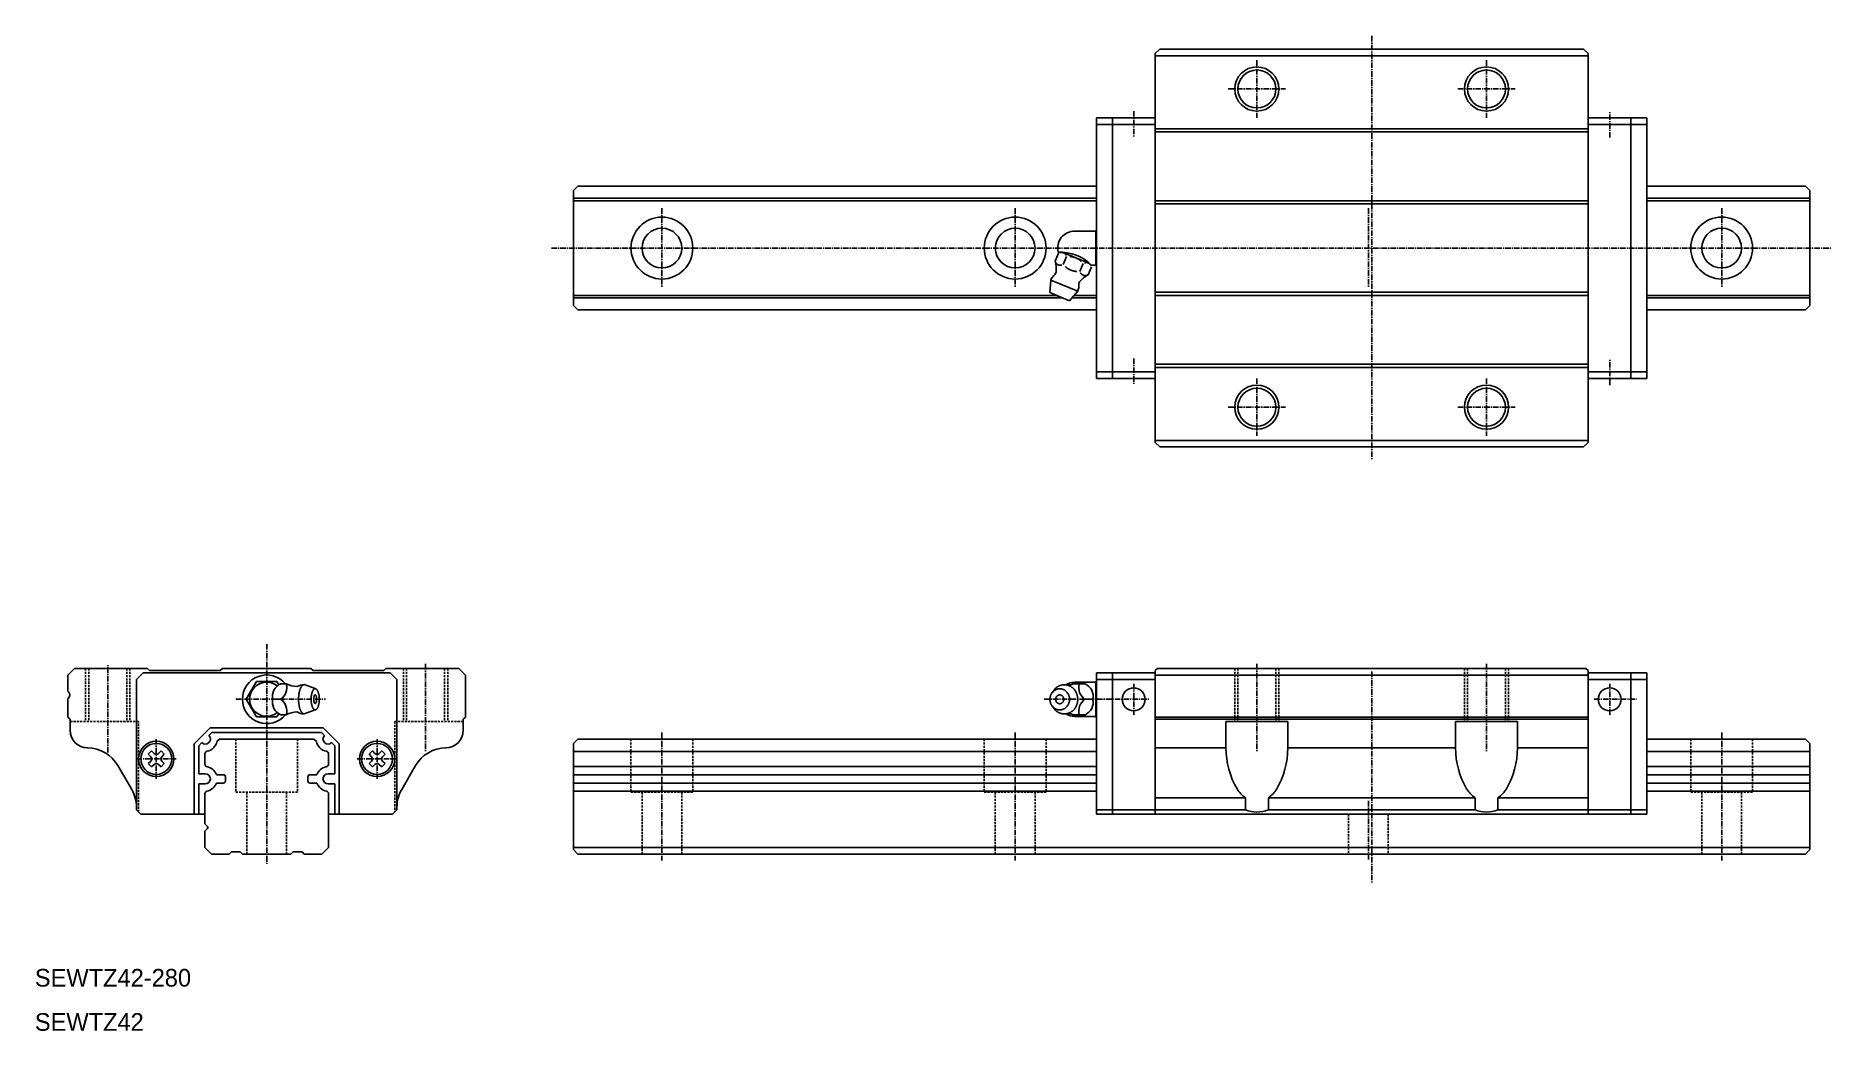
# Model space of a CAD drawing. Extents: x 10 to 417, y 10 to 235.
import ezdxf

# ---------------------------------------------------------------- set-up
doc = ezdxf.new("R2010")
doc.units = 0
doc.linetypes.add('CENTER', pattern=[2, 1.25, -0.25, 0.25, -0.25])
doc.linetypes.add('DASHED', pattern=[0.75, 0.5, -0.25])
doc.layers.get('0').update_dxf_attribs({"linetype": 'CONTINUOUS'})
doc.layers.add('CENTER', color=1, linetype='CENTER')

msp = doc.modelspace()

# ---------------------------------------------------------------- texts
at = {"color": 7, "linetype": 'CONTINUOUS'}
for s, p in [('SEWTZ42-280', (10, 20)), ('SEWTZ42', (10, 10))]:
    msp.add_text(s, height=4, dxfattribs=at).set_placement(p)

# ---------------------------------------------------------------- linework, layer by layer
at = {"color": 7, "linetype": 'CONTINUOUS'}
for p, q in [((263.74, 231.1), (264.74, 232.1)), ((264.74, 232.1), (360.74, 232.1)), ((360.74, 232.1), (361.74, 231.1)), ((263.74, 231.1), (263.74, 143.1)), ((263.74, 230.6), (361.74, 230.6)), ((361.74, 231.1), (361.74, 143.1)), ((250.44, 216.6), (254.04, 216.6)), ((250.44, 216.6), (250.44, 157.6)), ((254.04, 216.6), (254.04, 157.6)), ((254.04, 216.6), (263.74, 216.6)), ((361.74, 216.6), (371.44, 216.6)), ((371.44, 157.6), (371.44, 216.6)), ((371.44, 216.6), (375.04, 216.6)), ((375.04, 157.6), (375.04, 216.6)), ((250.44, 215.1), (254.04, 215.1)), ((254.04, 215.1), (263.74, 215.1)), ((263.74, 214.1), (361.74, 214.1)), ((263.74, 213.4), (361.74, 213.4)), ((361.74, 215.1), (371.44, 215.1)), ((371.44, 215.1), (375.04, 215.1)), ((132, 200.1), (133, 201.1)), ((132, 200.1), (132, 174.1)), ((133, 201.1), (250.44, 201.1)), ((375.04, 201.1), (411, 201.1)), ((412, 200.1), (411, 201.1)), ((412, 200.1), (412, 174.1)), ((132, 198.36), (250.44, 198.36)), ((132, 197.81), (250.44, 197.81)), ((263.74, 197.8), (361.74, 197.8)), ((263.74, 197.1), (361.74, 197.1)), ((375.04, 198.36), (412, 198.36)), ((375.04, 197.81), (412, 197.81)), ((250.28, 190.95), (250.44, 191.22)), ((250.28, 190.95), (245.49, 190.95)), ((250.28, 190.95), (250.28, 183.25)), ((241.04, 184.16), (241.78, 185.96)), ((248.81, 183.62), (242.65, 186.17)), ((242.91, 183.39), (243.66, 185.18)), ((246.65, 181.84), (247.4, 183.63)), ((250.28, 183.25), (249.19, 183.25)), ((250.44, 182.98), (250.28, 183.25)), ((239.88, 177.04), (240.08, 179.88)), ((246.18, 177.35), (240.08, 179.88)), ((246.18, 177.35), (240.08, 179.88)), ((248.52, 181.06), (249.27, 182.86)), ((132, 176.39), (241.38, 176.39)), ((132, 175.84), (242.61, 175.84)), ((244.31, 175.2), (239.88, 177.04)), ((246.18, 177.35), (244.31, 175.2)), ((246.18, 177.35), (244.31, 175.2)), ((244.86, 175.84), (250.44, 175.84)), ((244.86, 175.84), (250.44, 175.84)), ((245.34, 176.39), (250.44, 176.39)), ((245.34, 176.39), (250.44, 176.39)), ((263.74, 177.1), (361.74, 177.1)), ((263.74, 176.4), (361.74, 176.4)), ((375.04, 176.39), (412, 176.39)), ((375.04, 175.84), (412, 175.84)), ((132, 174.1), (133, 173.1)), ((133, 173.1), (250.44, 173.1)), ((375.04, 173.1), (411, 173.1)), ((412, 174.1), (411, 173.1)), ((250.44, 159.1), (254.04, 159.1)), ((254.04, 159.1), (263.74, 159.1)), ((263.74, 160.8), (361.74, 160.8)), ((263.74, 160.1), (361.74, 160.1)), ((361.74, 159.1), (371.44, 159.1)), ((371.44, 159.1), (375.04, 159.1)), ((250.44, 157.6), (254.04, 157.6)), ((254.04, 157.6), (263.74, 157.6)), ((361.74, 157.6), (371.44, 157.6)), ((371.44, 157.6), (375.04, 157.6)), ((263.74, 143.6), (361.74, 143.6)), ((263.74, 143.1), (264.74, 142.1)), ((360.74, 142.1), (361.74, 143.1)), ((264.74, 142.1), (360.74, 142.1)), ((17.5, 90.5), (19, 92)), ((17.5, 86.81), (17.5, 90.5)), ((19, 92), (35.5, 92)), ((33, 89.52), (34.5, 91.02)), ((33, 89.52), (33, 60)), ((34.5, 91.02), (90.5, 91.02)), ((36, 91.5), (35.5, 92)), ((36, 91.5), (52, 91.5)), ((52, 91.5), (52.5, 92)), ((52.5, 92), (72.5, 92)), ((72.5, 92), (73, 91.5)), ((73, 91.5), (89, 91.5)), ((89.5, 92), (89, 91.5)), ((89.5, 92), (106, 92)), ((90.5, 91.02), (92, 89.52)), ((92, 60), (92, 89.52)), ((106, 92), (107.5, 90.5)), ((107.5, 90.5), (107.5, 81)), ((254.04, 91), (250.44, 91)), ((250.44, 91), (250.44, 59)), ((254.04, 89.5), (250.44, 89.5)), ((254.04, 91), (254.04, 59)), ((263.74, 91), (254.04, 91)), ((263.74, 89.5), (254.04, 89.5)), ((263.74, 91.5), (264.24, 92)), ((263.74, 91.5), (263.74, 59)), ((263.74, 90.5), (361.74, 90.5)), ((264.24, 92), (361.24, 92)), ((361.24, 92), (361.74, 91.5)), ((361.74, 91.5), (361.74, 59)), ((371.44, 91), (361.74, 91)), ((371.44, 89.5), (361.74, 89.5)), ((371.44, 59), (371.44, 91)), ((375.04, 91), (371.44, 91)), ((375.04, 89.5), (371.44, 89.5)), ((375.04, 59), (375.04, 91)), ((17.6, 86.71), (17.5, 86.81)), ((60.19, 89.02), (57.88, 85.02)), ((60.19, 89.02), (62.5, 89.02)), ((62.5, 89.02), (64.81, 89.02)), ((65.22, 88.31), (64.81, 89.02)), ((65.65, 88.53), (66.92, 88.53)), ((73.48, 87.42), (70.99, 88.32)), ((241.22, 87.58), (240.42, 86.57)), ((245.14, 88.51), (247.82, 88.51)), ((250.28, 88.85), (245.49, 88.85)), ((250.28, 88.85), (250.37, 89)), ((250.28, 81.15), (250.28, 88.85)), ((250.44, 89), (250.37, 89)), ((17.6, 85.29), (17.5, 85.19)), ((17.5, 81), (17.5, 85.19)), ((60.19, 81.02), (57.88, 85.02)), ((63.85, 85.02), (65.65, 85.02)), ((65.23, 81.75), (64.81, 81.02)), ((65.65, 81.51), (66.92, 81.51)), ((73.48, 82.62), (70.99, 81.72)), ((241.22, 82.42), (240.42, 83.43)), ((245.14, 81.49), (247.82, 81.49)), ((249.61, 85), (247.82, 85)), ((17.5, 81), (18, 80.5)), ((18, 78), (18, 80.5)), ((49.7, 78.52), (46.1, 74.92)), ((50.11, 77.52), (49.42, 76.83)), ((49.7, 78.52), (75.3, 78.52)), ((50.11, 77.52), (74.89, 77.52)), ((60.19, 81.02), (62.5, 81.02)), ((62.5, 81.02), (64.81, 81.02)), ((75.58, 76.83), (74.89, 77.52)), ((78.9, 74.92), (75.3, 78.52)), ((107, 80.5), (107.5, 81)), ((107, 80.5), (107, 78)), ((250.28, 81.15), (245.49, 81.15)), ((250.37, 81), (250.28, 81.15)), ((250.44, 81), (250.37, 81)), ((263.74, 81), (361.74, 81)), ((263.74, 80.5), (361.74, 80.5)), ((279.74, 80), (293.74, 80)), ((279.74, 80), (279.74, 74)), ((293.74, 80), (293.74, 74)), ((331.74, 80), (345.74, 80)), ((331.74, 80), (331.74, 74)), ((345.74, 80), (345.74, 74)), ((35.69, 72.59), (36.43, 73.33)), ((36.43, 73.33), (37.01, 72.76)), ((37.99, 72.76), (38.57, 73.33)), ((38.57, 73.33), (39.31, 72.59)), ((46.1, 74.92), (46.1, 59)), ((47.79, 75.2), (47.1, 74.5)), ((47.1, 74.5), (47.1, 68.17)), ((51.79, 76), (51.24, 75.45)), ((51.79, 76), (73.21, 76)), ((73.76, 75.45), (73.21, 76)), ((77.9, 74.5), (77.21, 75.2)), ((77.9, 68.17), (77.9, 74.5)), ((78.9, 59), (78.9, 74.92)), ((85.69, 72.59), (86.43, 73.33)), ((86.43, 73.33), (87.01, 72.76)), ((87.99, 72.76), (88.57, 73.33)), ((88.57, 73.33), (89.31, 72.59)), ((132, 75), (133, 76)), ((132, 75), (132, 51)), ((250.44, 76), (133, 76)), ((263.74, 74), (279.74, 74)), ((293.74, 74), (331.74, 74)), ((345.74, 74), (361.74, 74)), ((411, 76), (375.04, 76)), ((412, 75), (411, 76)), ((412, 75), (412, 51)), ((31.93, 64.6), (28.81, 70)), ((35.69, 72.59), (36.26, 72.01)), ((36.26, 71.02), (35.69, 70.45)), ((36.43, 69.71), (35.69, 70.45)), ((37.01, 70.28), (36.43, 69.71)), ((38.57, 69.71), (37.99, 70.28)), ((39.31, 70.45), (38.57, 69.71)), ((38.74, 72.01), (39.31, 72.59)), ((39.31, 70.45), (38.74, 71.02)), ((48.5, 70.35), (48.5, 72.65)), ((76.5, 72.65), (76.5, 70.35)), ((85.69, 72.59), (86.26, 72.01)), ((86.26, 71.02), (85.69, 70.45)), ((86.43, 69.71), (85.69, 70.45)), ((87.01, 70.28), (86.43, 69.71)), ((88.57, 69.71), (87.99, 70.28)), ((89.31, 70.45), (88.57, 69.71)), ((88.74, 72.01), (89.31, 72.59)), ((89.31, 70.45), (88.74, 71.02)), ((96.19, 70), (93.07, 64.6)), ((132, 73.19), (250.44, 73.19)), ((132, 69.81), (250.44, 69.81)), ((375.04, 73.19), (412, 73.19)), ((375.04, 69.81), (412, 69.81)), ((47.1, 68.17), (48.6, 68.17)), ((47.1, 65.87), (47.1, 59)), ((47.1, 65.87), (48.6, 65.87)), ((51.12, 67.95), (52.65, 67.95)), ((51.12, 66.05), (52.65, 66.05)), ((53.15, 66.55), (53.15, 67.45)), ((71.85, 67.45), (71.85, 66.55)), ((72.35, 67.95), (73.88, 67.95)), ((72.35, 66.05), (73.88, 66.05)), ((76.4, 68.17), (77.9, 68.17)), ((76.4, 65.87), (77.9, 65.87)), ((77.9, 59), (77.9, 65.87)), ((132, 67.95), (250.44, 67.95)), ((132, 66.05), (250.44, 66.05)), ((375.04, 67.95), (412, 67.95)), ((375.04, 66.05), (412, 66.05)), ((48.5, 56.84), (48.5, 63.65)), ((76.5, 63.65), (76.5, 51.5)), ((132, 64.19), (250.44, 64.19)), ((263.74, 62.74), (284.14, 62.74)), ((284.14, 62.74), (284.14, 60)), ((289.34, 62.74), (336.14, 62.74)), ((289.34, 62.74), (289.34, 60)), ((336.14, 62.74), (336.14, 60)), ((341.34, 62.74), (361.74, 62.74)), ((341.34, 62.74), (341.34, 60)), ((375.04, 64.19), (412, 64.19)), ((33, 60), (34, 59)), ((34, 59), (48.5, 59)), ((76.5, 59), (91, 59)), ((91, 59), (92, 60)), ((250.44, 60), (254.04, 60)), ((250.44, 59), (254.04, 59)), ((254.04, 60), (263.74, 60)), ((254.04, 59), (263.74, 59)), ((263.74, 60), (284.14, 60)), ((263.74, 59), (361.74, 59)), ((289.34, 60), (336.14, 60)), ((341.34, 60), (361.74, 60)), ((361.74, 60), (371.44, 60)), ((361.74, 59), (371.44, 59)), ((371.44, 60), (375.04, 60)), ((371.44, 59), (375.04, 59)), ((48.5, 56.84), (49.1, 56.25)), ((49.1, 55.75), (48.5, 55.16)), ((48.5, 51.5), (48.5, 55.16)), ((48.5, 51.5), (50, 50)), ((50, 50), (54, 50)), ((54.5, 50.5), (54, 50)), ((54.5, 50.5), (56.5, 50.5)), ((56.5, 50.5), (57, 50)), ((57, 50), (68, 50)), ((68, 50), (68.5, 50.5)), ((68.5, 50.5), (70.5, 50.5)), ((71, 50), (70.5, 50.5)), ((71, 50), (75, 50)), ((75, 50), (76.5, 51.5)), ((132, 51.5), (412, 51.5)), ((132, 51), (133, 50)), ((133, 50), (411, 50)), ((412, 51), (411, 50))]:
    msp.add_line(p, q, dxfattribs=at)
at = {"color": 3, "linetype": 'DASHED'}
for p, q in [((21.5, 92), (21.5, 80)), ((22.2, 92), (22.2, 80)), ((30.8, 92), (30.8, 80)), ((31.5, 92), (31.5, 80)), ((93.5, 92), (93.5, 80)), ((94.2, 92), (94.2, 80)), ((102.8, 92), (102.8, 80)), ((103.5, 92), (103.5, 80)), ((281.74, 92), (281.74, 80)), ((282.44, 92), (282.44, 80)), ((291.04, 92), (291.04, 80)), ((291.74, 92), (291.74, 80)), ((333.74, 92), (333.74, 80)), ((334.44, 92), (334.44, 80)), ((343.04, 92), (343.04, 80)), ((343.74, 92), (343.74, 80)), ((18, 80), (33.5, 80)), ((33.5, 59.5), (33.5, 80)), ((91.5, 80), (91.5, 59.5)), ((91.5, 80), (107, 80)), ((55.5, 76), (55.5, 64)), ((69.5, 76), (69.5, 64)), ((145, 76), (145, 64)), ((159, 76), (159, 64)), ((225, 76), (225, 64)), ((239, 76), (239, 64)), ((385, 76), (385, 64)), ((399, 76), (399, 64)), ((55.5, 64), (69.5, 64)), ((58, 64), (58, 50)), ((67, 64), (67, 50)), ((145, 64), (159, 64)), ((147.5, 64), (147.5, 50)), ((156.5, 64), (156.5, 50)), ((225, 64), (239, 64)), ((227.5, 64), (227.5, 50)), ((236.5, 64), (236.5, 50)), ((385, 64), (399, 64)), ((387.5, 64), (387.5, 50)), ((396.5, 64), (396.5, 50)), ((307.5, 59), (307.5, 50)), ((316.5, 59), (316.5, 50))]:
    msp.add_line(p, q, dxfattribs=at)
at = {"color": 7, "linetype": 'CONTINUOUS'}
for points in [[(241.18, 183.84, 0), (241.19, 183.83, 0), (241.19, 183.82, 0), (241.2, 183.8, 0), (241.21, 183.79, 0), (241.21, 183.78, 0), (241.22, 183.77, 0), (241.23, 183.76, 0), (241.24, 183.75, 0), (241.24, 183.74, 0), (241.25, 183.72, 0), (241.26, 183.71, 0), (241.27, 183.7, 0), (241.27, 183.69, 0), (241.28, 183.68, 0), (241.29, 183.67, 0), (241.3, 183.66, 0), (241.31, 183.65, 0), (241.31, 183.64, 0), (241.32, 183.63, 0), (241.33, 183.62, 0), (241.34, 183.61, 0), (241.35, 183.6, 0), (241.36, 183.59, 0), (241.37, 183.58, 0), (241.38, 183.57, 0), (241.38, 183.56, 0), (241.39, 183.55, 0), (241.4, 183.54, 0), (241.41, 183.53, 0), (241.42, 183.52, 0), (241.43, 183.51, 0), (241.44, 183.5, 0), (241.45, 183.5, 0), (241.46, 183.49, 0), (241.47, 183.48, 0), (241.48, 183.47, 0), (241.49, 183.46, 0), (241.5, 183.45, 0), (241.51, 183.45, 0), (241.52, 183.44, 0), (241.53, 183.43, 0), (241.54, 183.42, 0), (241.55, 183.41, 0), (241.56, 183.41, 0), (241.57, 183.4, 0), (241.58, 183.39, 0), (241.59, 183.39, 0), (241.6, 183.38, 0), (241.61, 183.37, 0), (241.62, 183.37, 0), (241.63, 183.36, 0), (241.64, 183.35, 0), (241.65, 183.35, 0), (241.66, 183.34, 0), (241.67, 183.34, 0), (241.69, 183.33, 0), (241.7, 183.32, 0), (241.71, 183.32, 0), (241.72, 183.31, 0), (241.73, 183.31, 0), (241.74, 183.3, 0), (241.75, 183.3, 0), (241.76, 183.29, 0), (241.77, 183.29, 0), (241.79, 183.28, 0), (241.8, 183.28, 0), (241.81, 183.27, 0), (241.82, 183.27, 0), (241.83, 183.27, 0), (241.84, 183.26, 0), (241.86, 183.26, 0), (241.87, 183.25, 0), (241.88, 183.25, 0), (241.89, 183.25, 0), (241.9, 183.24, 0), (241.91, 183.24, 0), (241.93, 183.24, 0), (241.94, 183.23, 0), (241.95, 183.23, 0), (241.96, 183.23, 0), (241.98, 183.23, 0), (241.99, 183.22, 0), (242, 183.22, 0), (242.01, 183.22, 0), (242.03, 183.22, 0), (242.04, 183.22, 0), (242.05, 183.21, 0), (242.06, 183.21, 0), (242.07, 183.21, 0), (242.09, 183.21, 0), (242.1, 183.21, 0), (242.11, 183.21, 0), (242.13, 183.21, 0), (242.14, 183.21, 0), (242.15, 183.21, 0), (242.16, 183.2, 0), (242.18, 183.2, 0), (242.19, 183.2, 0), (242.2, 183.2, 0), (242.22, 183.2, 0), (242.23, 183.2, 0), (242.24, 183.2, 0), (242.25, 183.2, 0), (242.27, 183.2, 0), (242.28, 183.21, 0), (242.29, 183.21, 0), (242.31, 183.21, 0), (242.32, 183.21, 0), (242.33, 183.21, 0), (242.35, 183.21, 0), (242.36, 183.21, 0), (242.37, 183.21, 0), (242.39, 183.22, 0), (242.4, 183.22, 0), (242.41, 183.22, 0), (242.43, 183.22, 0), (242.44, 183.22, 0), (242.45, 183.23, 0), (242.47, 183.23, 0), (242.48, 183.23, 0), (242.49, 183.23, 0), (242.5, 183.24, 0), (242.52, 183.24, 0), (242.53, 183.24, 0), (242.55, 183.25, 0), (242.56, 183.25, 0), (242.57, 183.25, 0), (242.59, 183.26, 0)], [(243.52, 185.51, 0), (243.51, 185.52, 0), (243.5, 185.53, 0), (243.5, 185.54, 0), (243.49, 185.56, 0), (243.48, 185.57, 0), (243.47, 185.58, 0), (243.47, 185.59, 0), (243.46, 185.6, 0), (243.45, 185.61, 0), (243.44, 185.62, 0), (243.44, 185.63, 0), (243.43, 185.65, 0), (243.42, 185.66, 0), (243.41, 185.67, 0), (243.41, 185.68, 0), (243.4, 185.69, 0), (243.39, 185.7, 0), (243.38, 185.71, 0), (243.37, 185.72, 0), (243.36, 185.73, 0), (243.36, 185.74, 0), (243.35, 185.75, 0), (243.34, 185.76, 0), (243.33, 185.77, 0), (243.32, 185.78, 0), (243.31, 185.79, 0), (243.3, 185.8, 0), (243.29, 185.81, 0), (243.28, 185.82, 0), (243.28, 185.82, 0), (243.27, 185.83, 0), (243.26, 185.84, 0), (243.25, 185.85, 0), (243.24, 185.86, 0), (243.23, 185.87, 0), (243.22, 185.88, 0), (243.21, 185.88, 0), (243.2, 185.89, 0), (243.19, 185.9, 0), (243.18, 185.91, 0), (243.17, 185.92, 0), (243.16, 185.92, 0), (243.15, 185.93, 0), (243.14, 185.94, 0), (243.13, 185.95, 0), (243.12, 185.95, 0), (243.11, 185.96, 0), (243.1, 185.97, 0), (243.09, 185.97, 0), (243.08, 185.98, 0), (243.07, 185.99, 0), (243.06, 185.99, 0), (243.04, 186, 0), (243.03, 186.01, 0), (243.02, 186.01, 0), (243.01, 186.02, 0), (243, 186.02, 0), (242.99, 186.03, 0), (242.98, 186.03, 0), (242.97, 186.04, 0), (242.96, 186.04, 0), (242.94, 186.05, 0), (242.93, 186.06, 0), (242.92, 186.06, 0), (242.91, 186.06, 0), (242.9, 186.07, 0), (242.89, 186.07, 0), (242.88, 186.08, 0), (242.86, 186.08, 0), (242.85, 186.09, 0), (242.84, 186.09, 0), (242.83, 186.09, 0), (242.82, 186.1, 0), (242.81, 186.1, 0), (242.79, 186.1, 0), (242.78, 186.11, 0), (242.77, 186.11, 0), (242.76, 186.11, 0), (242.74, 186.12, 0), (242.73, 186.12, 0), (242.72, 186.12, 0), (242.71, 186.12, 0), (242.7, 186.13, 0), (242.68, 186.13, 0), (242.67, 186.13, 0), (242.66, 186.13, 0), (242.65, 186.13, 0), (242.63, 186.13, 0), (242.62, 186.14, 0), (242.61, 186.14, 0), (242.6, 186.14, 0), (242.58, 186.14, 0), (242.57, 186.14, 0), (242.56, 186.14, 0), (242.54, 186.14, 0), (242.53, 186.14, 0), (242.52, 186.14, 0), (242.51, 186.14, 0), (242.49, 186.14, 0), (242.48, 186.14, 0), (242.47, 186.14, 0), (242.45, 186.14, 0), (242.44, 186.14, 0), (242.43, 186.14, 0), (242.42, 186.14, 0), (242.4, 186.14, 0), (242.39, 186.14, 0), (242.38, 186.14, 0), (242.36, 186.14, 0), (242.35, 186.14, 0), (242.34, 186.13, 0), (242.32, 186.13, 0), (242.31, 186.13, 0), (242.3, 186.13, 0), (242.28, 186.13, 0), (242.27, 186.13, 0), (242.26, 186.12, 0), (242.24, 186.12, 0), (242.23, 186.12, 0), (242.22, 186.12, 0), (242.21, 186.11, 0), (242.19, 186.11, 0), (242.18, 186.11, 0), (242.16, 186.1, 0), (242.15, 186.1, 0), (242.14, 186.1, 0), (242.12, 186.09, 0), (242.11, 186.09, 0)], [(246.92, 184.13, 0), (246.91, 184.15, 0), (246.89, 184.17, 0), (246.87, 184.18, 0), (246.85, 184.2, 0), (246.84, 184.21, 0), (246.82, 184.22, 0), (246.8, 184.24, 0), (246.79, 184.25, 0), (246.77, 184.27, 0), (246.75, 184.28, 0), (246.73, 184.3, 0), (246.72, 184.31, 0), (246.7, 184.32, 0), (246.68, 184.34, 0), (246.66, 184.35, 0), (246.65, 184.37, 0), (246.63, 184.38, 0), (246.61, 184.39, 0), (246.59, 184.41, 0), (246.57, 184.42, 0), (246.56, 184.43, 0), (246.54, 184.45, 0), (246.52, 184.46, 0), (246.5, 184.47, 0), (246.48, 184.49, 0), (246.47, 184.5, 0), (246.45, 184.51, 0), (246.43, 184.52, 0), (246.41, 184.53, 0), (246.39, 184.55, 0), (246.37, 184.56, 0), (246.35, 184.57, 0), (246.34, 184.58, 0), (246.32, 184.59, 0), (246.3, 184.61, 0), (246.28, 184.62, 0), (246.26, 184.63, 0), (246.24, 184.64, 0), (246.22, 184.65, 0), (246.2, 184.66, 0), (246.18, 184.67, 0), (246.16, 184.69, 0), (246.15, 184.7, 0), (246.12, 184.71, 0), (246.11, 184.72, 0), (246.09, 184.73, 0), (246.07, 184.74, 0), (246.05, 184.75, 0), (246.03, 184.76, 0), (246.01, 184.77, 0), (245.99, 184.78, 0), (245.97, 184.79, 0), (245.95, 184.8, 0), (245.93, 184.81, 0), (245.91, 184.82, 0), (245.89, 184.83, 0), (245.87, 184.84, 0), (245.85, 184.84, 0), (245.83, 184.85, 0), (245.81, 184.86, 0), (245.79, 184.87, 0), (245.77, 184.88, 0), (245.75, 184.89, 0), (245.73, 184.9, 0), (245.71, 184.91, 0), (245.69, 184.91, 0), (245.67, 184.92, 0), (245.65, 184.93, 0), (245.63, 184.94, 0), (245.61, 184.95, 0), (245.59, 184.95, 0), (245.56, 184.96, 0), (245.54, 184.97, 0), (245.52, 184.98, 0), (245.5, 184.98, 0), (245.48, 184.99, 0), (245.46, 185, 0), (245.44, 185, 0), (245.42, 185.01, 0), (245.4, 185.02, 0), (245.38, 185.02, 0), (245.36, 185.03, 0), (245.33, 185.04, 0), (245.31, 185.04, 0), (245.29, 185.05, 0), (245.27, 185.06, 0), (245.25, 185.06, 0), (245.23, 185.07, 0), (245.21, 185.07, 0), (245.18, 185.08, 0), (245.16, 185.08, 0), (245.14, 185.09, 0), (245.12, 185.09, 0), (245.1, 185.1, 0), (245.08, 185.1, 0), (245.06, 185.11, 0), (245.03, 185.11, 0), (245.01, 185.12, 0), (244.99, 185.12, 0), (244.97, 185.13, 0), (244.95, 185.13, 0), (244.93, 185.13, 0), (244.9, 185.14, 0), (244.88, 185.14, 0), (244.86, 185.15, 0), (244.84, 185.15, 0), (244.82, 185.15, 0), (244.79, 185.16, 0), (244.77, 185.16, 0), (244.75, 185.16, 0), (244.73, 185.17, 0), (244.71, 185.17, 0), (244.68, 185.17, 0), (244.66, 185.18, 0), (244.64, 185.18, 0), (244.62, 185.18, 0), (244.59, 185.18, 0), (244.57, 185.19, 0), (244.55, 185.19, 0), (244.53, 185.19, 0), (244.5, 185.19, 0), (244.48, 185.19, 0), (244.46, 185.2, 0), (244.44, 185.2, 0), (244.41, 185.2, 0), (244.39, 185.2, 0), (244.37, 185.2, 0), (244.35, 185.2, 0)], [(249.13, 183.18, 0), (249.12, 183.19, 0), (249.12, 183.21, 0), (249.11, 183.22, 0), (249.1, 183.23, 0), (249.09, 183.24, 0), (249.09, 183.25, 0), (249.08, 183.26, 0), (249.07, 183.28, 0), (249.06, 183.29, 0), (249.06, 183.3, 0), (249.05, 183.31, 0), (249.04, 183.32, 0), (249.03, 183.33, 0), (249.03, 183.34, 0), (249.02, 183.35, 0), (249.01, 183.36, 0), (249, 183.38, 0), (248.99, 183.38, 0), (248.99, 183.4, 0), (248.98, 183.4, 0), (248.97, 183.41, 0), (248.96, 183.43, 0), (248.95, 183.44, 0), (248.94, 183.44, 0), (248.93, 183.45, 0), (248.93, 183.46, 0), (248.92, 183.47, 0), (248.91, 183.48, 0), (248.9, 183.49, 0), (248.89, 183.5, 0), (248.88, 183.51, 0), (248.87, 183.52, 0), (248.86, 183.53, 0), (248.85, 183.54, 0), (248.84, 183.54, 0), (248.83, 183.55, 0), (248.82, 183.56, 0), (248.81, 183.57, 0), (248.8, 183.58, 0), (248.79, 183.58, 0), (248.78, 183.59, 0), (248.77, 183.6, 0), (248.76, 183.61, 0), (248.75, 183.61, 0), (248.74, 183.62, 0), (248.73, 183.63, 0), (248.72, 183.64, 0), (248.71, 183.64, 0), (248.7, 183.65, 0), (248.69, 183.66, 0), (248.68, 183.66, 0), (248.67, 183.67, 0), (248.66, 183.68, 0), (248.65, 183.68, 0), (248.64, 183.69, 0), (248.62, 183.69, 0), (248.61, 183.7, 0), (248.6, 183.7, 0), (248.59, 183.71, 0), (248.58, 183.72, 0), (248.57, 183.72, 0), (248.56, 183.72, 0), (248.55, 183.73, 0), (248.53, 183.74, 0), (248.52, 183.74, 0), (248.51, 183.74, 0), (248.5, 183.75, 0), (248.49, 183.75, 0), (248.48, 183.76, 0), (248.47, 183.76, 0), (248.45, 183.76, 0), (248.44, 183.77, 0), (248.43, 183.77, 0), (248.42, 183.77, 0), (248.41, 183.78, 0), (248.39, 183.78, 0), (248.38, 183.78, 0), (248.37, 183.79, 0), (248.36, 183.79, 0), (248.35, 183.79, 0), (248.33, 183.8, 0), (248.32, 183.8, 0), (248.31, 183.8, 0), (248.3, 183.8, 0), (248.28, 183.81, 0), (248.27, 183.81, 0), (248.26, 183.81, 0), (248.25, 183.81, 0), (248.23, 183.81, 0), (248.22, 183.81, 0), (248.21, 183.81, 0), (248.2, 183.81, 0), (248.18, 183.82, 0), (248.17, 183.82, 0), (248.16, 183.82, 0), (248.15, 183.82, 0), (248.13, 183.82, 0), (248.12, 183.82, 0), (248.11, 183.82, 0), (248.09, 183.82, 0), (248.08, 183.82, 0), (248.07, 183.82, 0), (248.06, 183.82, 0), (248.04, 183.82, 0), (248.03, 183.82, 0), (248.02, 183.82, 0), (248, 183.82, 0), (247.99, 183.81, 0), (247.98, 183.81, 0), (247.96, 183.81, 0), (247.95, 183.81, 0), (247.94, 183.81, 0), (247.92, 183.81, 0), (247.91, 183.81, 0), (247.9, 183.8, 0), (247.88, 183.8, 0), (247.87, 183.8, 0), (247.86, 183.8, 0), (247.84, 183.79, 0), (247.83, 183.79, 0), (247.82, 183.79, 0), (247.8, 183.78, 0), (247.79, 183.78, 0), (247.78, 183.78, 0), (247.76, 183.78, 0), (247.75, 183.77, 0), (247.74, 183.77, 0), (247.72, 183.76, 0)], [(243.39, 182.89, 0), (243.4, 182.87, 0), (243.42, 182.86, 0), (243.44, 182.84, 0), (243.45, 182.83, 0), (243.47, 182.81, 0), (243.49, 182.8, 0), (243.51, 182.78, 0), (243.52, 182.77, 0), (243.54, 182.75, 0), (243.56, 182.74, 0), (243.57, 182.72, 0), (243.59, 182.71, 0), (243.61, 182.7, 0), (243.63, 182.68, 0), (243.65, 182.67, 0), (243.66, 182.66, 0), (243.68, 182.64, 0), (243.7, 182.63, 0), (243.72, 182.62, 0), (243.74, 182.6, 0), (243.75, 182.59, 0), (243.77, 182.58, 0), (243.79, 182.56, 0), (243.81, 182.55, 0), (243.83, 182.54, 0), (243.84, 182.53, 0), (243.86, 182.51, 0), (243.88, 182.5, 0), (243.9, 182.49, 0), (243.92, 182.47, 0), (243.94, 182.46, 0), (243.96, 182.45, 0), (243.97, 182.44, 0), (243.99, 182.43, 0), (244.01, 182.42, 0), (244.03, 182.4, 0), (244.05, 182.39, 0), (244.07, 182.38, 0), (244.09, 182.37, 0), (244.11, 182.36, 0), (244.13, 182.35, 0), (244.15, 182.34, 0), (244.16, 182.33, 0), (244.18, 182.32, 0), (244.2, 182.31, 0), (244.22, 182.29, 0), (244.24, 182.28, 0), (244.26, 182.27, 0), (244.28, 182.26, 0), (244.3, 182.25, 0), (244.32, 182.24, 0), (244.34, 182.23, 0), (244.36, 182.22, 0), (244.38, 182.22, 0), (244.4, 182.21, 0), (244.42, 182.2, 0), (244.44, 182.19, 0), (244.46, 182.18, 0), (244.48, 182.17, 0), (244.5, 182.16, 0), (244.52, 182.15, 0), (244.54, 182.14, 0), (244.56, 182.13, 0), (244.58, 182.12, 0), (244.6, 182.12, 0), (244.62, 182.11, 0), (244.64, 182.1, 0), (244.66, 182.09, 0), (244.68, 182.09, 0), (244.7, 182.08, 0), (244.72, 182.07, 0), (244.74, 182.06, 0), (244.76, 182.05, 0), (244.79, 182.05, 0), (244.81, 182.04, 0), (244.83, 182.03, 0), (244.85, 182.03, 0), (244.87, 182.02, 0), (244.89, 182.01, 0), (244.91, 182, 0), (244.93, 182, 0), (244.95, 181.99, 0), (244.97, 181.99, 0), (245, 181.98, 0), (245.02, 181.97, 0), (245.04, 181.97, 0), (245.06, 181.96, 0), (245.08, 181.96, 0), (245.1, 181.95, 0), (245.12, 181.94, 0), (245.15, 181.94, 0), (245.17, 181.93, 0), (245.19, 181.93, 0), (245.21, 181.92, 0), (245.23, 181.92, 0), (245.25, 181.91, 0), (245.27, 181.91, 0), (245.3, 181.9, 0), (245.32, 181.9, 0), (245.34, 181.9, 0), (245.36, 181.89, 0), (245.38, 181.89, 0), (245.41, 181.88, 0), (245.43, 181.88, 0), (245.45, 181.88, 0), (245.47, 181.87, 0), (245.49, 181.87, 0), (245.52, 181.87, 0), (245.54, 181.86, 0), (245.56, 181.86, 0), (245.58, 181.85, 0), (245.6, 181.85, 0), (245.63, 181.85, 0), (245.65, 181.85, 0), (245.67, 181.84, 0), (245.69, 181.84, 0), (245.72, 181.84, 0), (245.74, 181.84, 0), (245.76, 181.83, 0), (245.78, 181.83, 0), (245.81, 181.83, 0), (245.83, 181.83, 0), (245.85, 181.83, 0), (245.87, 181.82, 0), (245.9, 181.82, 0), (245.92, 181.82, 0), (245.94, 181.82, 0), (245.96, 181.82, 0)], [(246.79, 181.51, 0), (246.8, 181.5, 0), (246.81, 181.49, 0), (246.81, 181.48, 0), (246.82, 181.47, 0), (246.83, 181.46, 0), (246.83, 181.44, 0), (246.84, 181.43, 0), (246.85, 181.42, 0), (246.86, 181.41, 0), (246.86, 181.4, 0), (246.87, 181.39, 0), (246.88, 181.38, 0), (246.89, 181.37, 0), (246.89, 181.35, 0), (246.9, 181.34, 0), (246.91, 181.33, 0), (246.92, 181.32, 0), (246.93, 181.31, 0), (246.94, 181.3, 0), (246.94, 181.29, 0), (246.95, 181.28, 0), (246.96, 181.27, 0), (246.97, 181.26, 0), (246.98, 181.25, 0), (246.99, 181.24, 0), (247, 181.23, 0), (247.01, 181.22, 0), (247.01, 181.22, 0), (247.02, 181.21, 0), (247.03, 181.2, 0), (247.04, 181.19, 0), (247.05, 181.18, 0), (247.06, 181.17, 0), (247.07, 181.16, 0), (247.08, 181.15, 0), (247.09, 181.15, 0), (247.1, 181.14, 0), (247.11, 181.13, 0), (247.12, 181.12, 0), (247.13, 181.11, 0), (247.14, 181.11, 0), (247.15, 181.1, 0), (247.16, 181.09, 0), (247.17, 181.08, 0), (247.18, 181.08, 0), (247.19, 181.07, 0), (247.2, 181.06, 0), (247.21, 181.06, 0), (247.22, 181.05, 0), (247.23, 181.04, 0), (247.24, 181.03, 0), (247.25, 181.03, 0), (247.26, 181.02, 0), (247.28, 181.02, 0), (247.29, 181.01, 0), (247.3, 181, 0), (247.31, 181, 0), (247.32, 180.99, 0), (247.33, 180.99, 0), (247.34, 180.98, 0), (247.35, 180.98, 0), (247.36, 180.97, 0), (247.37, 180.97, 0), (247.39, 180.96, 0), (247.4, 180.96, 0), (247.41, 180.95, 0), (247.42, 180.95, 0), (247.43, 180.94, 0), (247.44, 180.94, 0), (247.46, 180.94, 0), (247.47, 180.93, 0), (247.48, 180.93, 0), (247.49, 180.93, 0), (247.5, 180.92, 0), (247.52, 180.92, 0), (247.53, 180.92, 0), (247.54, 180.91, 0), (247.55, 180.91, 0), (247.56, 180.91, 0), (247.58, 180.9, 0), (247.59, 180.9, 0), (247.6, 180.9, 0), (247.61, 180.9, 0), (247.62, 180.9, 0), (247.64, 180.89, 0), (247.65, 180.89, 0), (247.66, 180.89, 0), (247.68, 180.89, 0), (247.69, 180.89, 0), (247.7, 180.88, 0), (247.71, 180.88, 0), (247.73, 180.88, 0), (247.74, 180.88, 0), (247.75, 180.88, 0), (247.76, 180.88, 0), (247.78, 180.88, 0), (247.79, 180.88, 0), (247.8, 180.88, 0), (247.81, 180.88, 0), (247.83, 180.88, 0), (247.84, 180.88, 0), (247.85, 180.88, 0), (247.87, 180.88, 0), (247.88, 180.88, 0), (247.89, 180.88, 0), (247.91, 180.88, 0), (247.92, 180.88, 0), (247.93, 180.88, 0), (247.94, 180.88, 0), (247.96, 180.89, 0), (247.97, 180.89, 0), (247.99, 180.89, 0), (248, 180.89, 0), (248.01, 180.89, 0), (248.03, 180.89, 0), (248.04, 180.9, 0), (248.05, 180.9, 0), (248.06, 180.9, 0), (248.08, 180.9, 0), (248.09, 180.91, 0), (248.1, 180.91, 0), (248.12, 180.91, 0), (248.13, 180.91, 0), (248.15, 180.92, 0), (248.16, 180.92, 0), (248.17, 180.93, 0), (248.19, 180.93, 0), (248.2, 180.93, 0)], [(70.99, 88.32, 0), (70.96, 88.32, 0), (70.92, 88.31, 0), (70.89, 88.31, 0), (70.86, 88.3, 0), (70.83, 88.29, 0), (70.8, 88.28, 0), (70.77, 88.27, 0), (70.74, 88.26, 0), (70.71, 88.24, 0), (70.68, 88.22, 0), (70.65, 88.2, 0), (70.62, 88.18, 0), (70.59, 88.15, 0), (70.56, 88.13, 0), (70.53, 88.1, 0), (70.5, 88.07, 0), (70.47, 88.04, 0), (70.45, 88, 0), (70.42, 87.97, 0), (70.39, 87.93, 0), (70.36, 87.89, 0), (70.34, 87.85, 0), (70.31, 87.81, 0), (70.28, 87.76, 0), (70.26, 87.72, 0), (70.23, 87.67, 0), (70.21, 87.62, 0), (70.19, 87.57, 0), (70.16, 87.52, 0), (70.14, 87.46, 0), (70.12, 87.41, 0), (70.09, 87.35, 0), (70.07, 87.29, 0), (70.05, 87.24, 0), (70.03, 87.17, 0), (70.01, 87.11, 0), (69.99, 87.05, 0), (69.97, 86.98, 0), (69.95, 86.92, 0), (69.94, 86.85, 0), (69.92, 86.78, 0), (69.9, 86.72, 0), (69.89, 86.65, 0), (69.87, 86.57, 0), (69.86, 86.5, 0), (69.84, 86.43, 0), (69.83, 86.36, 0), (69.82, 86.28, 0), (69.81, 86.21, 0), (69.8, 86.13, 0), (69.79, 86.05, 0), (69.78, 85.98, 0), (69.77, 85.9, 0), (69.76, 85.82, 0), (69.75, 85.74, 0), (69.75, 85.66, 0), (69.74, 85.58, 0), (69.74, 85.5, 0), (69.73, 85.42, 0), (69.73, 85.34, 0), (69.73, 85.26, 0), (69.72, 85.18, 0), (69.72, 85.1, 0), (69.72, 85.02, 0), (69.72, 84.94, 0), (69.72, 84.86, 0), (69.73, 84.78, 0), (69.73, 84.7, 0), (69.73, 84.61, 0), (69.74, 84.53, 0), (69.74, 84.45, 0), (69.75, 84.38, 0), (69.75, 84.3, 0), (69.76, 84.22, 0), (69.77, 84.14, 0), (69.78, 84.06, 0), (69.79, 83.98, 0), (69.8, 83.91, 0), (69.81, 83.83, 0), (69.82, 83.76, 0), (69.83, 83.68, 0), (69.84, 83.61, 0), (69.86, 83.54, 0), (69.87, 83.46, 0), (69.89, 83.39, 0), (69.9, 83.32, 0), (69.92, 83.25, 0), (69.94, 83.19, 0), (69.95, 83.12, 0), (69.97, 83.05, 0), (69.99, 82.99, 0), (70.01, 82.93, 0), (70.03, 82.86, 0), (70.05, 82.8, 0), (70.07, 82.74, 0), (70.09, 82.69, 0), (70.12, 82.63, 0), (70.14, 82.57, 0), (70.16, 82.52, 0), (70.19, 82.47, 0), (70.21, 82.42, 0), (70.23, 82.37, 0), (70.26, 82.32, 0), (70.28, 82.28, 0), (70.31, 82.23, 0), (70.34, 82.19, 0), (70.36, 82.15, 0), (70.39, 82.11, 0), (70.42, 82.07, 0), (70.45, 82.04, 0), (70.47, 82, 0), (70.5, 81.97, 0), (70.53, 81.94, 0), (70.56, 81.91, 0), (70.59, 81.89, 0), (70.62, 81.86, 0), (70.65, 81.84, 0), (70.68, 81.82, 0), (70.71, 81.8, 0), (70.74, 81.78, 0), (70.77, 81.77, 0), (70.8, 81.75, 0), (70.83, 81.74, 0), (70.86, 81.73, 0), (70.89, 81.73, 0), (70.92, 81.72, 0), (70.96, 81.72, 0), (70.99, 81.72, 0)], [(73.48, 87.42, 0), (73.44, 87.42, 0), (73.39, 87.41, 0), (73.35, 87.39, 0), (73.3, 87.37, 0), (73.26, 87.35, 0), (73.21, 87.32, 0), (73.17, 87.28, 0), (73.13, 87.24, 0), (73.09, 87.19, 0), (73.05, 87.14, 0), (73.01, 87.08, 0), (72.97, 87.01, 0), (72.93, 86.95, 0), (72.9, 86.87, 0), (72.86, 86.8, 0), (72.83, 86.72, 0), (72.8, 86.63, 0), (72.77, 86.54, 0), (72.74, 86.45, 0), (72.72, 86.35, 0), (72.69, 86.25, 0), (72.67, 86.15, 0), (72.65, 86.05, 0), (72.63, 85.94, 0), (72.62, 85.83, 0), (72.6, 85.72, 0), (72.59, 85.6, 0), (72.58, 85.49, 0), (72.57, 85.37, 0), (72.57, 85.25, 0), (72.56, 85.14, 0), (72.56, 85.02, 0), (72.56, 84.9, 0), (72.57, 84.78, 0), (72.57, 84.67, 0), (72.58, 84.55, 0), (72.59, 84.44, 0), (72.6, 84.32, 0), (72.62, 84.21, 0), (72.63, 84.1, 0), (72.65, 83.99, 0), (72.67, 83.89, 0), (72.69, 83.79, 0), (72.72, 83.69, 0), (72.74, 83.59, 0), (72.77, 83.5, 0), (72.8, 83.41, 0), (72.83, 83.32, 0), (72.86, 83.24, 0), (72.9, 83.16, 0), (72.93, 83.09, 0), (72.97, 83.02, 0), (73.01, 82.96, 0), (73.05, 82.9, 0), (73.09, 82.85, 0), (73.13, 82.8, 0), (73.17, 82.76, 0), (73.21, 82.72, 0), (73.26, 82.69, 0), (73.3, 82.67, 0), (73.35, 82.64, 0), (73.39, 82.63, 0), (73.44, 82.62, 0), (73.48, 82.62, 0), (73.53, 82.62, 0), (73.57, 82.63, 0), (73.62, 82.64, 0), (73.66, 82.67, 0), (73.7, 82.69, 0), (73.75, 82.72, 0), (73.79, 82.76, 0), (73.83, 82.8, 0), (73.87, 82.85, 0), (73.91, 82.9, 0), (73.95, 82.96, 0), (73.99, 83.02, 0), (74.03, 83.09, 0), (74.06, 83.16, 0), (74.1, 83.24, 0), (74.13, 83.32, 0), (74.16, 83.41, 0), (74.19, 83.5, 0), (74.22, 83.59, 0), (74.24, 83.69, 0), (74.27, 83.79, 0), (74.29, 83.89, 0), (74.31, 83.99, 0), (74.33, 84.1, 0), (74.35, 84.21, 0), (74.36, 84.32, 0), (74.37, 84.44, 0), (74.38, 84.55, 0), (74.39, 84.67, 0), (74.39, 84.78, 0), (74.4, 84.9, 0), (74.4, 85.02, 0), (74.4, 85.14, 0), (74.39, 85.25, 0), (74.39, 85.37, 0), (74.38, 85.49, 0), (74.37, 85.6, 0), (74.36, 85.72, 0), (74.35, 85.83, 0), (74.33, 85.94, 0), (74.31, 86.05, 0), (74.29, 86.15, 0), (74.27, 86.25, 0), (74.24, 86.35, 0), (74.22, 86.45, 0), (74.19, 86.54, 0), (74.16, 86.63, 0), (74.13, 86.72, 0), (74.1, 86.8, 0), (74.06, 86.87, 0), (74.03, 86.95, 0), (73.99, 87.01, 0), (73.95, 87.08, 0), (73.91, 87.14, 0), (73.87, 87.19, 0), (73.83, 87.24, 0), (73.79, 87.28, 0), (73.75, 87.32, 0), (73.7, 87.35, 0), (73.66, 87.37, 0), (73.62, 87.39, 0), (73.57, 87.41, 0), (73.53, 87.42, 0), (73.48, 87.42, 0)], [(73.48, 84.02, 0), (73.5, 84.02, 0), (73.51, 84.02, 0), (73.53, 84.03, 0), (73.54, 84.04, 0), (73.56, 84.05, 0), (73.58, 84.06, 0), (73.59, 84.08, 0), (73.61, 84.1, 0), (73.62, 84.11, 0), (73.63, 84.14, 0), (73.65, 84.16, 0), (73.66, 84.19, 0), (73.67, 84.22, 0), (73.69, 84.25, 0), (73.7, 84.28, 0), (73.71, 84.31, 0), (73.72, 84.35, 0), (73.73, 84.38, 0), (73.74, 84.42, 0), (73.75, 84.46, 0), (73.76, 84.5, 0), (73.77, 84.55, 0), (73.77, 84.59, 0), (73.78, 84.64, 0), (73.79, 84.68, 0), (73.79, 84.73, 0), (73.8, 84.78, 0), (73.8, 84.82, 0), (73.8, 84.87, 0), (73.8, 84.92, 0), (73.81, 84.97, 0), (73.81, 85.02, 0), (73.81, 85.07, 0), (73.8, 85.12, 0), (73.8, 85.17, 0), (73.8, 85.21, 0), (73.8, 85.26, 0), (73.79, 85.31, 0), (73.79, 85.36, 0), (73.78, 85.4, 0), (73.77, 85.45, 0), (73.77, 85.49, 0), (73.76, 85.53, 0), (73.75, 85.57, 0), (73.74, 85.61, 0), (73.73, 85.65, 0), (73.72, 85.69, 0), (73.71, 85.73, 0), (73.7, 85.76, 0), (73.69, 85.79, 0), (73.67, 85.82, 0), (73.66, 85.85, 0), (73.65, 85.88, 0), (73.63, 85.9, 0), (73.62, 85.92, 0), (73.61, 85.94, 0), (73.59, 85.96, 0), (73.58, 85.98, 0), (73.56, 85.99, 0), (73.54, 86, 0), (73.53, 86.01, 0), (73.51, 86.01, 0), (73.5, 86.02, 0), (73.48, 86.02, 0), (73.46, 86.02, 0), (73.45, 86.01, 0), (73.43, 86.01, 0), (73.42, 86, 0), (73.4, 85.99, 0), (73.39, 85.98, 0), (73.37, 85.96, 0), (73.36, 85.94, 0), (73.34, 85.92, 0), (73.33, 85.9, 0), (73.31, 85.88, 0), (73.3, 85.85, 0), (73.29, 85.82, 0), (73.27, 85.79, 0), (73.26, 85.76, 0), (73.25, 85.73, 0), (73.24, 85.69, 0), (73.23, 85.65, 0), (73.22, 85.61, 0), (73.21, 85.57, 0), (73.2, 85.53, 0), (73.19, 85.49, 0), (73.19, 85.45, 0), (73.18, 85.4, 0), (73.17, 85.36, 0), (73.17, 85.31, 0), (73.17, 85.26, 0), (73.16, 85.21, 0), (73.16, 85.17, 0), (73.16, 85.12, 0), (73.16, 85.07, 0), (73.16, 85.02, 0), (73.16, 84.97, 0), (73.16, 84.92, 0), (73.16, 84.87, 0), (73.16, 84.82, 0), (73.17, 84.78, 0), (73.17, 84.73, 0), (73.17, 84.68, 0), (73.18, 84.64, 0), (73.19, 84.59, 0), (73.19, 84.55, 0), (73.2, 84.5, 0), (73.21, 84.46, 0), (73.22, 84.42, 0), (73.23, 84.38, 0), (73.24, 84.35, 0), (73.25, 84.31, 0), (73.26, 84.28, 0), (73.27, 84.25, 0), (73.29, 84.22, 0), (73.3, 84.19, 0), (73.31, 84.16, 0), (73.33, 84.14, 0), (73.34, 84.11, 0), (73.36, 84.1, 0), (73.37, 84.08, 0), (73.39, 84.06, 0), (73.4, 84.05, 0), (73.42, 84.04, 0), (73.43, 84.03, 0), (73.45, 84.02, 0), (73.46, 84.02, 0), (73.48, 84.02, 0)], [(242.09, 82.6, 0), (242.2, 82.6, 0), (242.31, 82.61, 0), (242.42, 82.63, 0), (242.53, 82.65, 0), (242.63, 82.67, 0), (242.74, 82.7, 0), (242.84, 82.74, 0), (242.94, 82.78, 0), (243.04, 82.83, 0), (243.14, 82.88, 0), (243.23, 82.94, 0), (243.32, 83, 0), (243.41, 83.07, 0), (243.5, 83.14, 0), (243.58, 83.22, 0), (243.66, 83.3, 0), (243.74, 83.39, 0), (243.81, 83.48, 0), (243.87, 83.57, 0), (243.94, 83.67, 0), (244, 83.77, 0), (244.05, 83.87, 0), (244.1, 83.97, 0), (244.14, 84.08, 0), (244.18, 84.19, 0), (244.22, 84.3, 0), (244.24, 84.42, 0), (244.27, 84.53, 0), (244.29, 84.65, 0), (244.3, 84.76, 0), (244.31, 84.88, 0), (244.31, 85, 0), (244.31, 85.12, 0), (244.3, 85.24, 0), (244.29, 85.35, 0), (244.27, 85.47, 0), (244.24, 85.58, 0), (244.22, 85.7, 0), (244.18, 85.81, 0), (244.14, 85.92, 0), (244.1, 86.03, 0), (244.05, 86.13, 0), (244, 86.23, 0), (243.94, 86.33, 0), (243.87, 86.43, 0), (243.81, 86.52, 0), (243.74, 86.61, 0), (243.66, 86.7, 0), (243.58, 86.78, 0), (243.5, 86.86, 0), (243.41, 86.93, 0), (243.32, 87, 0), (243.23, 87.06, 0), (243.14, 87.12, 0), (243.04, 87.17, 0), (242.94, 87.22, 0), (242.84, 87.26, 0), (242.74, 87.3, 0), (242.63, 87.33, 0), (242.53, 87.35, 0), (242.42, 87.37, 0), (242.31, 87.39, 0), (242.2, 87.4, 0), (242.09, 87.4, 0), (241.98, 87.4, 0), (241.88, 87.39, 0), (241.77, 87.37, 0), (241.66, 87.35, 0), (241.55, 87.33, 0), (241.45, 87.3, 0), (241.35, 87.26, 0), (241.25, 87.22, 0), (241.15, 87.17, 0), (241.05, 87.12, 0), (240.95, 87.06, 0), (240.86, 87, 0), (240.77, 86.93, 0), (240.69, 86.86, 0), (240.6, 86.78, 0), (240.53, 86.7, 0), (240.45, 86.61, 0), (240.38, 86.52, 0), (240.31, 86.43, 0), (240.25, 86.33, 0), (240.19, 86.23, 0), (240.14, 86.13, 0), (240.09, 86.03, 0), (240.04, 85.92, 0), (240, 85.81, 0), (239.97, 85.7, 0), (239.94, 85.58, 0), (239.92, 85.47, 0), (239.9, 85.35, 0), (239.89, 85.24, 0), (239.88, 85.12, 0), (239.88, 85, 0), (239.88, 84.88, 0), (239.89, 84.76, 0), (239.9, 84.65, 0), (239.92, 84.53, 0), (239.94, 84.42, 0), (239.97, 84.3, 0), (240, 84.19, 0), (240.04, 84.08, 0), (240.09, 83.97, 0), (240.14, 83.87, 0), (240.19, 83.77, 0), (240.25, 83.67, 0), (240.31, 83.57, 0), (240.38, 83.48, 0), (240.45, 83.39, 0), (240.53, 83.3, 0), (240.6, 83.22, 0), (240.69, 83.14, 0), (240.77, 83.07, 0), (240.86, 83, 0), (240.95, 82.94, 0), (241.05, 82.88, 0), (241.15, 82.83, 0), (241.25, 82.78, 0), (241.35, 82.74, 0), (241.45, 82.7, 0), (241.55, 82.67, 0), (241.66, 82.65, 0), (241.77, 82.63, 0), (241.88, 82.61, 0), (241.98, 82.6, 0), (242.09, 82.6, 0)], [(242.09, 84, 0), (242.14, 84, 0), (242.18, 84, 0), (242.23, 84.01, 0), (242.27, 84.02, 0), (242.32, 84.03, 0), (242.36, 84.04, 0), (242.4, 84.06, 0), (242.45, 84.08, 0), (242.49, 84.1, 0), (242.53, 84.12, 0), (242.57, 84.14, 0), (242.61, 84.17, 0), (242.64, 84.2, 0), (242.68, 84.23, 0), (242.71, 84.26, 0), (242.75, 84.29, 0), (242.78, 84.33, 0), (242.81, 84.37, 0), (242.84, 84.4, 0), (242.86, 84.44, 0), (242.89, 84.49, 0), (242.91, 84.53, 0), (242.93, 84.57, 0), (242.95, 84.62, 0), (242.96, 84.66, 0), (242.98, 84.71, 0), (242.99, 84.76, 0), (243, 84.8, 0), (243.01, 84.85, 0), (243.01, 84.9, 0), (243.02, 84.95, 0), (243.02, 85, 0), (243.02, 85.05, 0), (243.01, 85.1, 0), (243.01, 85.15, 0), (243, 85.2, 0), (242.99, 85.24, 0), (242.98, 85.29, 0), (242.96, 85.34, 0), (242.95, 85.38, 0), (242.93, 85.43, 0), (242.91, 85.47, 0), (242.89, 85.51, 0), (242.86, 85.56, 0), (242.84, 85.6, 0), (242.81, 85.63, 0), (242.78, 85.67, 0), (242.75, 85.71, 0), (242.71, 85.74, 0), (242.68, 85.77, 0), (242.64, 85.8, 0), (242.61, 85.83, 0), (242.57, 85.86, 0), (242.53, 85.88, 0), (242.49, 85.9, 0), (242.45, 85.92, 0), (242.4, 85.94, 0), (242.36, 85.96, 0), (242.32, 85.97, 0), (242.27, 85.98, 0), (242.23, 85.99, 0), (242.18, 86, 0), (242.14, 86, 0), (242.09, 86, 0), (242.05, 86, 0), (242, 86, 0), (241.96, 85.99, 0), (241.91, 85.98, 0), (241.87, 85.97, 0), (241.82, 85.96, 0), (241.78, 85.94, 0), (241.74, 85.92, 0), (241.7, 85.9, 0), (241.66, 85.88, 0), (241.62, 85.86, 0), (241.58, 85.83, 0), (241.54, 85.8, 0), (241.51, 85.77, 0), (241.47, 85.74, 0), (241.44, 85.71, 0), (241.41, 85.67, 0), (241.38, 85.63, 0), (241.35, 85.6, 0), (241.32, 85.56, 0), (241.3, 85.51, 0), (241.28, 85.47, 0), (241.26, 85.43, 0), (241.24, 85.38, 0), (241.22, 85.34, 0), (241.21, 85.29, 0), (241.2, 85.24, 0), (241.19, 85.2, 0), (241.18, 85.15, 0), (241.17, 85.1, 0), (241.17, 85.05, 0), (241.17, 85, 0), (241.17, 84.95, 0), (241.17, 84.9, 0), (241.18, 84.85, 0), (241.19, 84.8, 0), (241.2, 84.76, 0), (241.21, 84.71, 0), (241.22, 84.66, 0), (241.24, 84.62, 0), (241.26, 84.57, 0), (241.28, 84.53, 0), (241.3, 84.49, 0), (241.32, 84.44, 0), (241.35, 84.4, 0), (241.38, 84.37, 0), (241.41, 84.33, 0), (241.44, 84.29, 0), (241.47, 84.26, 0), (241.51, 84.23, 0), (241.54, 84.2, 0), (241.58, 84.17, 0), (241.62, 84.14, 0), (241.66, 84.12, 0), (241.7, 84.1, 0), (241.74, 84.08, 0), (241.78, 84.06, 0), (241.82, 84.04, 0), (241.87, 84.03, 0), (241.91, 84.02, 0), (241.96, 84.01, 0), (242, 84, 0), (242.05, 84, 0), (242.09, 84, 0)], [(241.32, 82.35, 0), (241.4, 82.28, 0), (241.49, 82.22, 0), (241.58, 82.16, 0), (241.67, 82.1, 0), (241.76, 82.05, 0), (241.86, 82, 0), (241.95, 81.95, 0), (242.05, 81.91, 0), (242.15, 81.87, 0), (242.25, 81.84, 0), (242.35, 81.81, 0), (242.45, 81.78, 0), (242.56, 81.76, 0), (242.66, 81.74, 0), (242.76, 81.72, 0), (242.87, 81.71, 0), (242.97, 81.7, 0), (243.08, 81.7, 0), (243.19, 81.7, 0), (243.29, 81.7, 0), (243.4, 81.71, 0), (243.5, 81.72, 0), (243.6, 81.74, 0), (243.71, 81.76, 0), (243.81, 81.78, 0), (243.91, 81.81, 0), (244.01, 81.84, 0), (244.11, 81.88, 0), (244.21, 81.92, 0), (244.31, 81.96, 0), (244.41, 82, 0), (244.5, 82.05, 0), (244.59, 82.11, 0), (244.68, 82.16, 0), (244.77, 82.22, 0), (244.86, 82.29, 0), (244.95, 82.35, 0), (245.03, 82.42, 0), (245.11, 82.49, 0), (245.19, 82.57, 0), (245.27, 82.65, 0), (245.34, 82.73, 0), (245.41, 82.81, 0), (245.48, 82.9, 0), (245.54, 82.99, 0), (245.61, 83.08, 0), (245.67, 83.17, 0), (245.72, 83.27, 0), (245.78, 83.37, 0), (245.83, 83.47, 0), (245.87, 83.57, 0), (245.92, 83.67, 0), (245.96, 83.78, 0), (246, 83.88, 0), (246.03, 83.99, 0), (246.06, 84.1, 0), (246.09, 84.21, 0), (246.11, 84.32, 0), (246.13, 84.43, 0), (246.15, 84.55, 0), (246.16, 84.66, 0), (246.17, 84.77, 0), (246.17, 84.89, 0), (246.18, 85, 0), (246.17, 85.11, 0), (246.17, 85.23, 0), (246.16, 85.34, 0), (246.15, 85.45, 0), (246.13, 85.57, 0), (246.11, 85.68, 0), (246.09, 85.79, 0), (246.06, 85.9, 0), (246.03, 86.01, 0), (246, 86.12, 0), (245.96, 86.22, 0), (245.92, 86.33, 0), (245.87, 86.43, 0), (245.83, 86.53, 0), (245.78, 86.63, 0), (245.72, 86.73, 0), (245.67, 86.83, 0), (245.61, 86.92, 0), (245.54, 87.01, 0), (245.48, 87.1, 0), (245.41, 87.19, 0), (245.34, 87.27, 0), (245.27, 87.35, 0), (245.19, 87.43, 0), (245.11, 87.51, 0), (245.03, 87.58, 0), (244.95, 87.65, 0), (244.86, 87.71, 0), (244.77, 87.78, 0), (244.68, 87.84, 0), (244.59, 87.89, 0), (244.5, 87.95, 0), (244.41, 88, 0), (244.31, 88.04, 0), (244.21, 88.08, 0), (244.11, 88.12, 0), (244.01, 88.16, 0), (243.91, 88.19, 0), (243.81, 88.22, 0), (243.71, 88.24, 0), (243.6, 88.26, 0), (243.5, 88.28, 0), (243.4, 88.29, 0), (243.29, 88.3, 0), (243.19, 88.3, 0), (243.08, 88.3, 0), (242.97, 88.3, 0), (242.87, 88.29, 0), (242.76, 88.28, 0), (242.66, 88.26, 0), (242.56, 88.24, 0), (242.45, 88.22, 0), (242.35, 88.19, 0), (242.25, 88.16, 0), (242.15, 88.13, 0), (242.05, 88.09, 0), (241.95, 88.05, 0), (241.86, 88, 0), (241.76, 87.95, 0), (241.67, 87.9, 0), (241.58, 87.84, 0), (241.49, 87.78, 0), (241.4, 87.72, 0), (241.32, 87.65, 0)], [(244.5, 88.25, 0), (244.49, 88.25, 0), (244.49, 88.26, 0), (244.48, 88.26, 0), (244.47, 88.26, 0), (244.47, 88.26, 0), (244.46, 88.26, 0), (244.45, 88.26, 0), (244.44, 88.26, 0), (244.44, 88.26, 0), (244.43, 88.26, 0), (244.42, 88.27, 0), (244.41, 88.27, 0), (244.41, 88.27, 0), (244.4, 88.27, 0), (244.39, 88.27, 0), (244.39, 88.27, 0), (244.38, 88.27, 0), (244.37, 88.27, 0), (244.37, 88.27, 0), (244.36, 88.28, 0), (244.35, 88.28, 0), (244.34, 88.28, 0), (244.34, 88.28, 0), (244.33, 88.28, 0), (244.32, 88.28, 0), (244.32, 88.28, 0), (244.31, 88.28, 0), (244.3, 88.28, 0), (244.29, 88.28, 0), (244.29, 88.28, 0), (244.28, 88.28, 0), (244.27, 88.29, 0), (244.27, 88.29, 0), (244.26, 88.29, 0), (244.25, 88.29, 0), (244.25, 88.29, 0), (244.24, 88.29, 0), (244.23, 88.29, 0), (244.22, 88.29, 0), (244.22, 88.29, 0), (244.21, 88.29, 0), (244.2, 88.29, 0), (244.19, 88.29, 0), (244.19, 88.29, 0), (244.18, 88.29, 0), (244.17, 88.29, 0), (244.17, 88.29, 0), (244.16, 88.29, 0), (244.15, 88.3, 0), (244.15, 88.3, 0), (244.14, 88.3, 0), (244.13, 88.3, 0), (244.12, 88.3, 0), (244.12, 88.3, 0), (244.11, 88.3, 0), (244.1, 88.3, 0), (244.09, 88.3, 0), (244.09, 88.3, 0), (244.08, 88.3, 0), (244.07, 88.3, 0), (244.07, 88.3, 0), (244.06, 88.3, 0), (244.05, 88.3, 0), (244.04, 88.3, 0), (244.04, 88.3, 0), (244.03, 88.3, 0), (244.02, 88.3, 0), (244.02, 88.3, 0), (244.01, 88.3, 0), (244, 88.3, 0), (244, 88.3, 0), (243.99, 88.3, 0), (243.98, 88.3, 0), (243.97, 88.3, 0), (243.97, 88.3, 0), (243.96, 88.3, 0), (243.95, 88.3, 0), (243.94, 88.3, 0), (243.94, 88.3, 0), (243.93, 88.3, 0), (243.92, 88.3, 0), (243.92, 88.3, 0), (243.91, 88.3, 0), (243.9, 88.3, 0), (243.9, 88.3, 0), (243.89, 88.3, 0), (243.88, 88.3, 0), (243.87, 88.3, 0), (243.87, 88.3, 0), (243.86, 88.3, 0), (243.85, 88.3, 0), (243.84, 88.3, 0), (243.84, 88.3, 0), (243.83, 88.3, 0), (243.82, 88.3, 0), (243.82, 88.29, 0), (243.81, 88.29, 0), (243.8, 88.29, 0), (243.79, 88.29, 0), (243.79, 88.29, 0), (243.78, 88.29, 0), (243.77, 88.29, 0), (243.77, 88.29, 0), (243.76, 88.29, 0), (243.75, 88.29, 0), (243.75, 88.29, 0), (243.74, 88.29, 0), (243.73, 88.29, 0), (243.72, 88.29, 0), (243.72, 88.29, 0), (243.71, 88.29, 0), (243.7, 88.29, 0), (243.69, 88.28, 0), (243.69, 88.28, 0), (243.68, 88.28, 0), (243.67, 88.28, 0), (243.67, 88.28, 0), (243.66, 88.28, 0), (243.65, 88.28, 0), (243.65, 88.28, 0), (243.64, 88.28, 0), (243.63, 88.28, 0), (243.62, 88.28, 0), (243.62, 88.28, 0), (243.61, 88.27, 0), (243.6, 88.27, 0), (243.59, 88.27, 0), (243.59, 88.27, 0)], [(243.59, 81.73, 0), (243.59, 81.73, 0), (243.6, 81.73, 0), (243.61, 81.73, 0), (243.62, 81.72, 0), (243.62, 81.72, 0), (243.63, 81.72, 0), (243.64, 81.72, 0), (243.65, 81.72, 0), (243.65, 81.72, 0), (243.66, 81.72, 0), (243.67, 81.72, 0), (243.67, 81.72, 0), (243.68, 81.72, 0), (243.69, 81.72, 0), (243.69, 81.72, 0), (243.7, 81.71, 0), (243.71, 81.71, 0), (243.72, 81.71, 0), (243.72, 81.71, 0), (243.73, 81.71, 0), (243.74, 81.71, 0), (243.75, 81.71, 0), (243.75, 81.71, 0), (243.76, 81.71, 0), (243.77, 81.71, 0), (243.77, 81.71, 0), (243.78, 81.71, 0), (243.79, 81.71, 0), (243.79, 81.71, 0), (243.8, 81.71, 0), (243.81, 81.71, 0), (243.82, 81.71, 0), (243.82, 81.7, 0), (243.83, 81.7, 0), (243.84, 81.7, 0), (243.84, 81.7, 0), (243.85, 81.7, 0), (243.86, 81.7, 0), (243.87, 81.7, 0), (243.87, 81.7, 0), (243.88, 81.7, 0), (243.89, 81.7, 0), (243.9, 81.7, 0), (243.9, 81.7, 0), (243.91, 81.7, 0), (243.92, 81.7, 0), (243.92, 81.7, 0), (243.93, 81.7, 0), (243.94, 81.7, 0), (243.94, 81.7, 0), (243.95, 81.7, 0), (243.96, 81.7, 0), (243.97, 81.7, 0), (243.97, 81.7, 0), (243.98, 81.7, 0), (243.99, 81.7, 0), (244, 81.7, 0), (244, 81.7, 0), (244.01, 81.7, 0), (244.02, 81.7, 0), (244.02, 81.7, 0), (244.03, 81.7, 0), (244.04, 81.7, 0), (244.04, 81.7, 0), (244.05, 81.7, 0), (244.06, 81.7, 0), (244.07, 81.7, 0), (244.07, 81.7, 0), (244.08, 81.7, 0), (244.09, 81.7, 0), (244.09, 81.7, 0), (244.1, 81.7, 0), (244.11, 81.7, 0), (244.12, 81.7, 0), (244.12, 81.7, 0), (244.13, 81.7, 0), (244.14, 81.7, 0), (244.15, 81.7, 0), (244.15, 81.7, 0), (244.16, 81.71, 0), (244.17, 81.71, 0), (244.17, 81.71, 0), (244.18, 81.71, 0), (244.19, 81.71, 0), (244.19, 81.71, 0), (244.2, 81.71, 0), (244.21, 81.71, 0), (244.22, 81.71, 0), (244.22, 81.71, 0), (244.23, 81.71, 0), (244.24, 81.71, 0), (244.25, 81.71, 0), (244.25, 81.71, 0), (244.26, 81.71, 0), (244.27, 81.71, 0), (244.27, 81.71, 0), (244.28, 81.72, 0), (244.29, 81.72, 0), (244.29, 81.72, 0), (244.3, 81.72, 0), (244.31, 81.72, 0), (244.32, 81.72, 0), (244.32, 81.72, 0), (244.33, 81.72, 0), (244.34, 81.72, 0), (244.34, 81.72, 0), (244.35, 81.72, 0), (244.36, 81.72, 0), (244.37, 81.73, 0), (244.37, 81.73, 0), (244.38, 81.73, 0), (244.39, 81.73, 0), (244.39, 81.73, 0), (244.4, 81.73, 0), (244.41, 81.73, 0), (244.41, 81.73, 0), (244.42, 81.73, 0), (244.43, 81.74, 0), (244.44, 81.74, 0), (244.44, 81.74, 0), (244.45, 81.74, 0), (244.46, 81.74, 0), (244.47, 81.74, 0), (244.47, 81.74, 0), (244.48, 81.74, 0), (244.49, 81.74, 0), (244.49, 81.75, 0), (244.5, 81.75, 0)]]:
    msp.add_polyline3d(points, dxfattribs=at)
at = {"color": 3, "linetype": 'CONTINUOUS'}
for centre in [(286.74, 223.1), (338.74, 223.1), (286.74, 151.1), (338.74, 151.1)]:
    msp.add_circle(centre, 5, dxfattribs=at)
at = {"color": 7, "linetype": 'CONTINUOUS'}
for centre, radius in [((286.74, 223.1), 4.3), ((338.74, 223.1), 4.3), ((152, 187.1), 7), ((152, 187.1), 4.5), ((232, 187.1), 7), ((232, 187.1), 4.5), ((392, 187.1), 7), ((392, 187.1), 4.5), ((286.74, 151.1), 4.3), ((338.74, 151.1), 4.3), ((258.84, 85), 2.6), ((366.64, 85), 2.6), ((37.5, 71.52), 4), ((37.5, 71.52), 3.5), ((87.5, 71.52), 4), ((87.5, 71.52), 3.5)]:
    msp.add_circle(centre, radius, dxfattribs=at)
for centre, radius, start, end in [((245.49, 187.1), 3.85, 89.9688, 194.0472), ((252.45, 190.55), 2.08, 165.0828, 194.9172), ((258.18, 187.1), 7.81, 172.3132, 187.6868), ((235.31, 182.39), 6, 352.7334, 17.1648), ((242.28, 176.58), 9.6, 44.0073, 93.1525), ((252.45, 183.65), 2.08, 165.0828, 194.9172), ((243.13, 178.61), 3.3, 130.4487, 157.5), ((240.47, 181.73), 0.8, 310.4487, 352.7334), ((247.21, 178.94), 0.8, 142.2666, 184.5512), ((251.33, 175.76), 6, 117.8352, 142.2665), ((243.27, 178.97), 3.2, 232.1232, 262.8767), ((243.13, 178.61), 3.3, 337.5, 4.5513), ((243.13, 178.61), 3.3, 337.5, 4.5513), ((62.5, 85.02), 5.5, 39.6212, 320.3788), ((16.89, 86), 1, 315.0012, 45.0001), ((62.5, 85.02), 3.85, 51.5265, 308.4735), ((66.97, 85.63), 3.18, 114.0397, 191.0161), ((63.87, 87.65), 3.18, 303.9839, 15.9712), ((69.62, 93.89), 6, 243.206, 267.6158), ((70.99, 85.02), 3.3, 90.0001, 119.407), ((245.49, 85), 3.85, 89.9688, 121.6159), ((242.44, 93.86), 6, 290.5447, 296.794), ((249.59, 87.63), 3.18, 164.0292, 236.0167), ((246.5, 85.61), 3.18, 348.9835, 65.3755), ((256.32, 87), 5.95, 171.189, 188.811), ((66.97, 84.41), 3.18, 168.9839, 245.9603), ((63.87, 82.39), 3.18, 344.0288, 56.0161), ((69.62, 76.15), 6, 92.3842, 116.794), ((70.99, 85.02), 3.3, 240.593, 269.9999), ((245.49, 85), 3.85, 238.3841, 270.0312), ((242.44, 76.14), 6, 63.206, 69.4553), ((249.59, 82.37), 3.18, 123.9833, 195.9708), ((246.5, 84.39), 3.18, 294.6245, 11.0165), ((256.32, 83), 5.95, 171.189, 188.811), ((22, 78), 4, 179.9999, 269.4329), ((103, 78), 4, 270.5671, 0.0001), ((21.88, 66), 8, 30, 89.4329), ((48.6, 76.02), 1.15, 225.502, 44.4982), ((49.1, 72.65), 0.6, 101.2696, 180), ((48.42, 76.07), 2.89, 281.2696, 347.5061), ((76.58, 76.07), 2.89, 192.4939, 258.7305), ((76.4, 76.02), 1.15, 135.5018, 314.498), ((75.9, 72.65), 0.6, 359.9999, 78.7304), ((103.12, 66), 8, 90.0001, 150), ((298.24, 74), 18.5, 180, 210.1362), ((275.24, 74), 18.5, 329.8639, 0), ((350.24, 74), 18.5, 180, 210.1361), ((327.24, 74), 18.5, 329.8639, 0), ((35.77, 71.52), 0.7, 315, 45), ((37.5, 73.25), 0.7, 225, 315), ((37.5, 69.79), 0.7, 45, 135), ((39.23, 71.52), 0.7, 135, 225), ((49.1, 70.35), 0.6, 180.0001, 258.7305), ((48.42, 66.93), 2.89, 20.7806, 78.7304), ((76.58, 66.93), 2.89, 101.2695, 159.2194), ((75.9, 70.35), 0.6, 281.2696, 360), ((85.77, 71.52), 0.7, 315, 45), ((87.5, 73.25), 0.7, 225, 315), ((87.5, 69.79), 0.7, 45, 135), ((89.23, 71.52), 0.7, 135, 225), ((48.6, 67.02), 1.15, 270, 90), ((48.42, 67.07), 2.89, 281.2696, 339.2194), ((52.65, 67.45), 0.5, 0, 90), ((52.65, 66.55), 0.5, 270, 0), ((72.35, 67.45), 0.5, 90, 180), ((72.35, 66.55), 0.5, 180, 270), ((76.58, 67.07), 2.89, 200.7806, 258.7305), ((76.4, 67.02), 1.15, 90, 270), ((24.93, 60.58), 8.07, 359.9977, 29.8668), ((49.1, 63.65), 0.6, 101.2695, 179.9999), ((75.9, 63.65), 0.6, 0, 78.7304), ((100.07, 60.58), 8.07, 150.1332, 180.0023), ((287.7, 68.11), 6.43, 211.8976, 236.4823), ((285.79, 68.11), 6.43, 303.518, 328.1025), ((339.7, 68.11), 6.43, 211.8975, 236.4823), ((337.79, 68.11), 6.43, 303.5181, 328.1025), ((286.74, 66.5), 7, 248.2132, 291.7868), ((338.74, 66.5), 7, 248.2132, 291.7868), ((48.85, 56), 0.35, 315, 45)]:
    msp.add_arc(centre, radius, start, end, dxfattribs=at)
at = {"layer": 'CENTER', "color": 1, "linetype": 'CENTER'}
for p, q in [((312.74, 235.1), (312.74, 139.1)), ((286.74, 229.6), (286.74, 216.6)), ((338.74, 229.6), (338.74, 216.6)), ((280.24, 223.1), (293.24, 223.1)), ((332.24, 223.1), (345.24, 223.1)), ((258.84, 218.1), (258.84, 212.1)), ((366.64, 212.1), (366.64, 218.1)), ((152, 196.1), (152, 178.1)), ((232, 196.1), (232, 178.1)), ((312, 196.1), (312, 178.1)), ((392, 196.1), (392, 178.1)), ((127, 187.1), (417, 187.1)), ((258.84, 162.1), (258.84, 156.1)), ((366.64, 156.1), (366.64, 162.1)), ((286.74, 157.6), (286.74, 144.6)), ((338.74, 157.6), (338.74, 144.6)), ((280.24, 151.1), (293.24, 151.1)), ((332.24, 151.1), (345.24, 151.1)), ((62.5, 97.5), (62.5, 47.5)), ((26.5, 73), (26.5, 93)), ((98.5, 93), (98.5, 73)), ((286.74, 93), (286.74, 73)), ((312.74, 91.3), (312.74, 43.3)), ((338.74, 93), (338.74, 73)), ((258.84, 88.5), (258.84, 81.5)), ((366.64, 81.5), (366.64, 88.5)), ((55.5, 85.02), (75.84, 85.02)), ((238.54, 85), (262.34, 85)), ((363.14, 85), (372.68, 85)), ((152, 77.5), (152, 48.5)), ((232, 77.5), (232, 48.5)), ((392, 77.5), (392, 48.5)), ((37.5, 76.02), (37.5, 67.02)), ((87.5, 76.02), (87.5, 67.02)), ((33, 71.52), (42, 71.52)), ((83, 71.52), (92, 71.52)), ((312, 62), (312, 48.5))]:
    msp.add_line(p, q, dxfattribs=at)

msp.set_redraw_order([(e.dxf.handle, doc.entitydb.next_handle()) for e in msp.query("TEXT MTEXT ATTDEF DIMENSION ARC_DIMENSION")])  # texts and dimensions are drawn at this point

doc.saveas('drawing.dxf')
